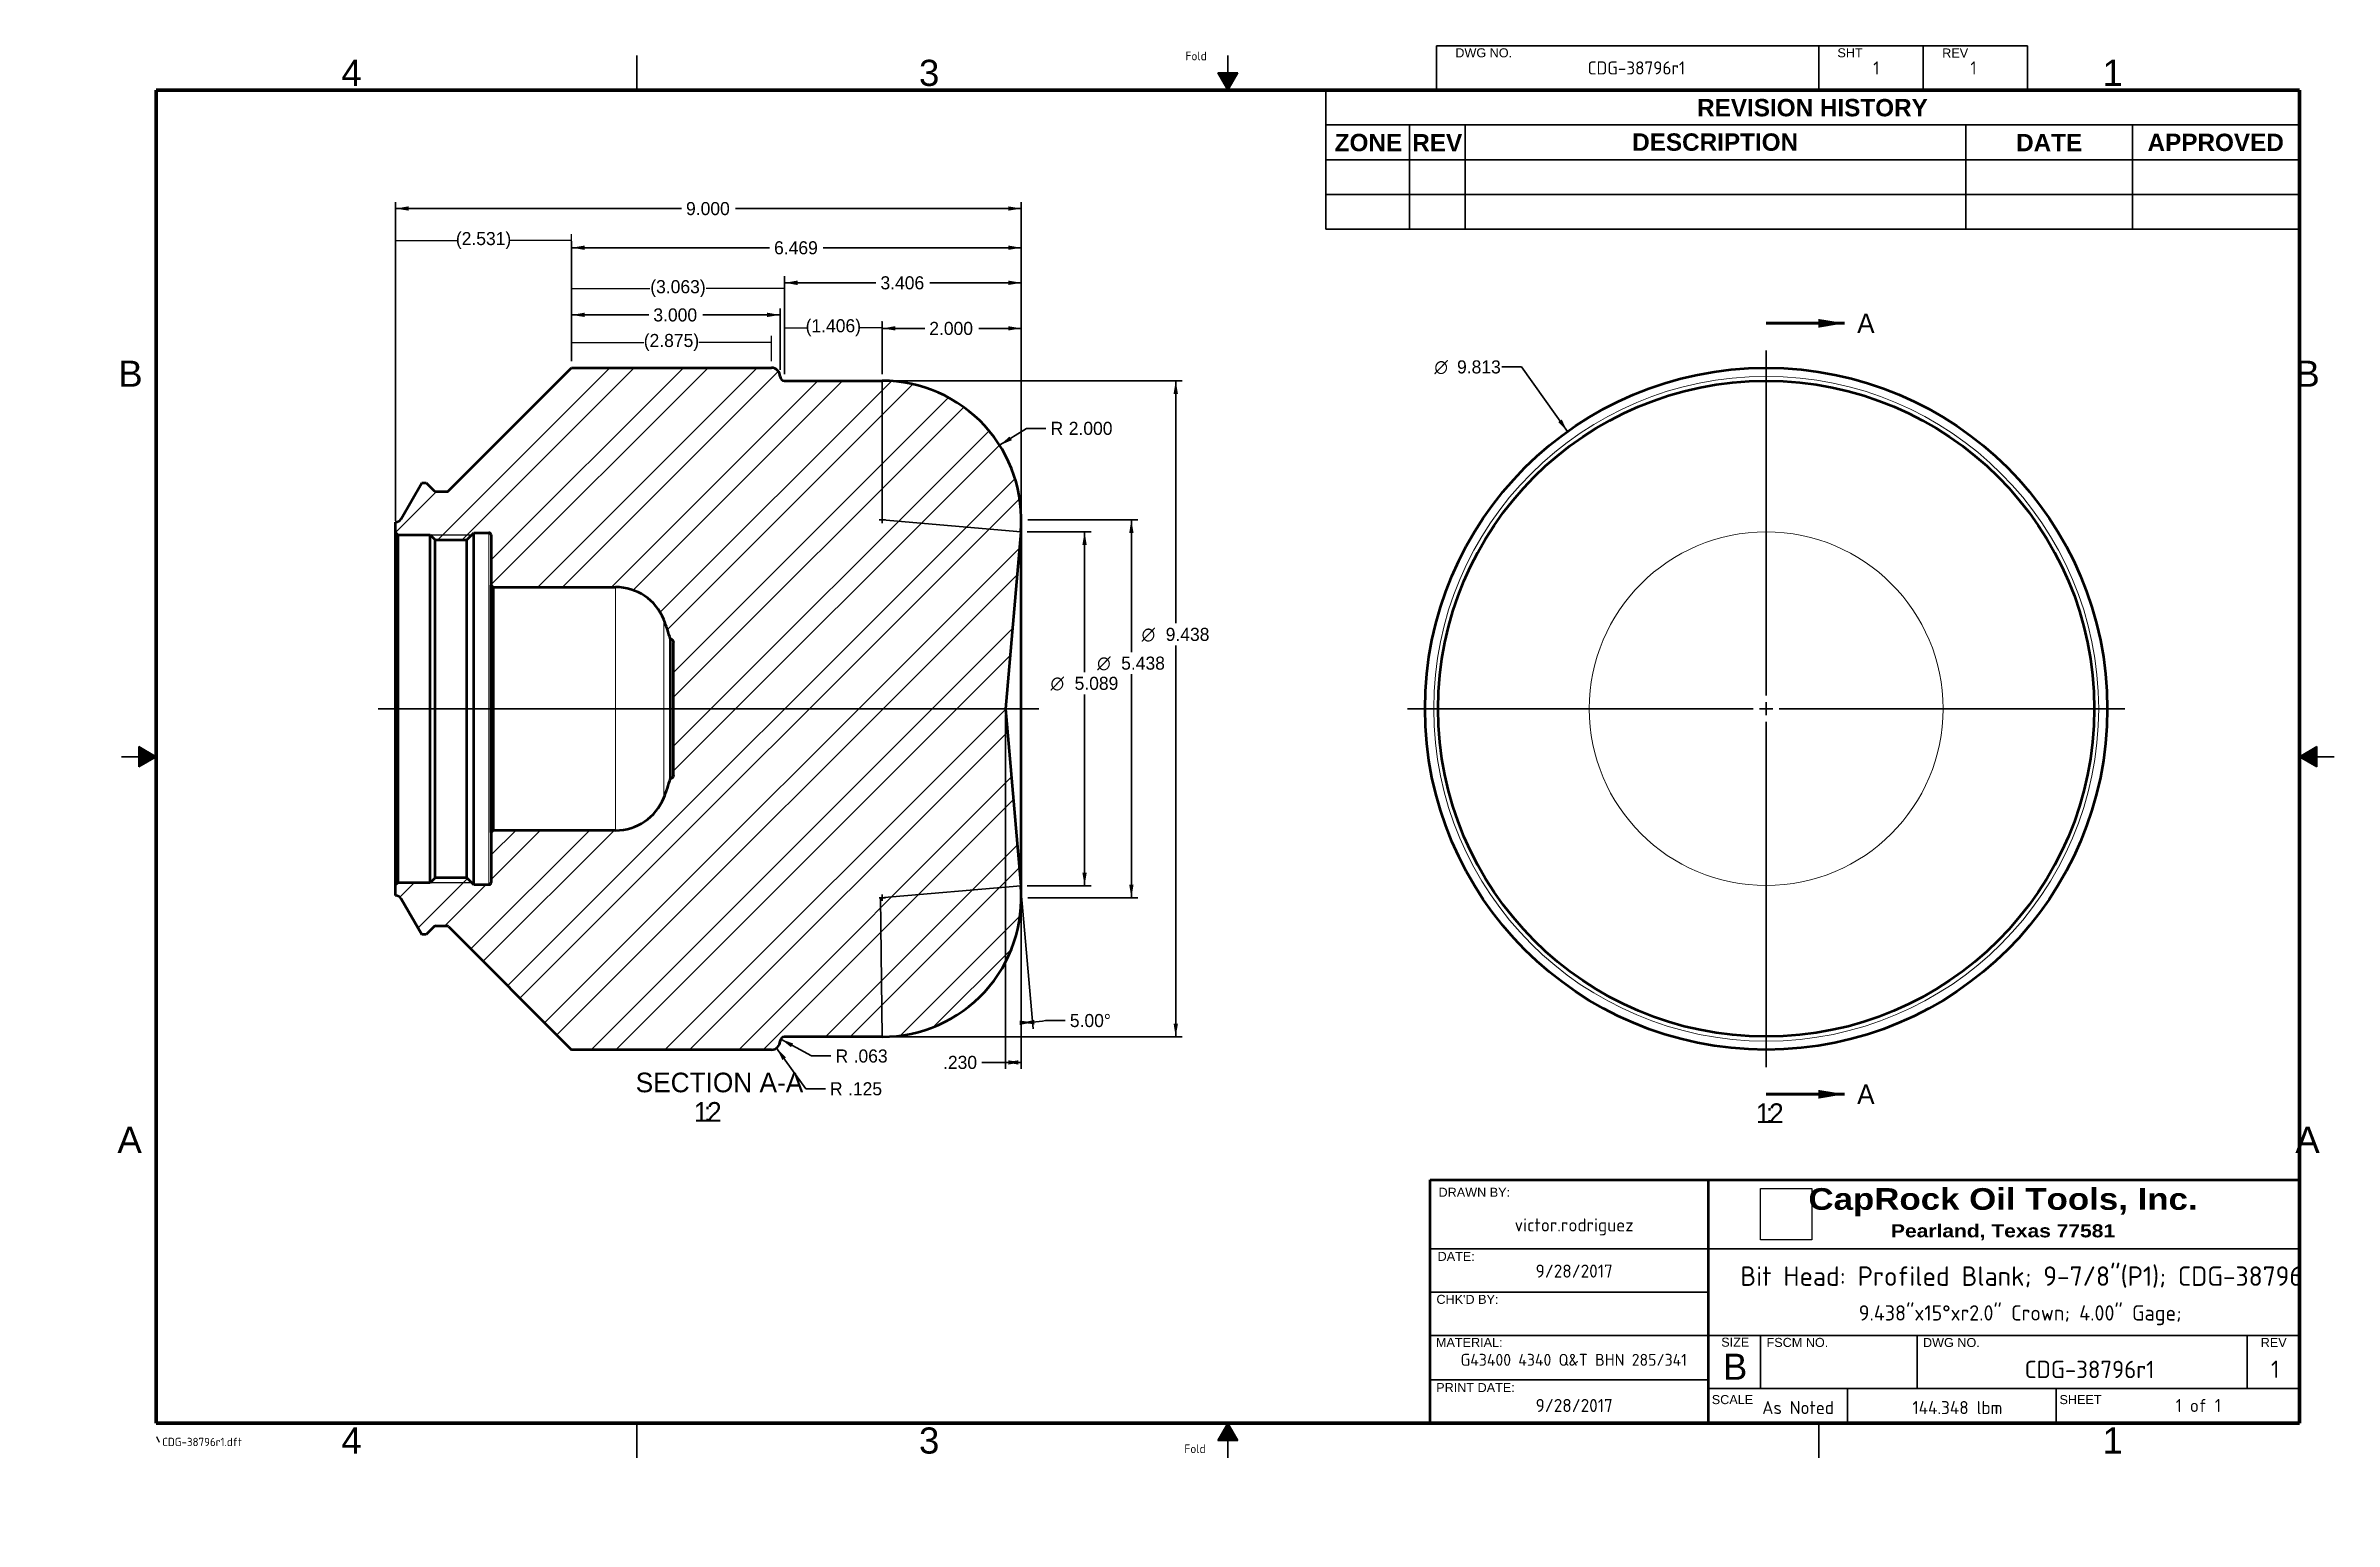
# Model space of a CAD drawing. Header units: inches. Extents: x 0 to 16.5, y 0 to 10.6.
import ezdxf
from ezdxf import colors
from ezdxf.entities.mleader import LeaderData, LeaderLine
from ezdxf.enums import TextEntityAlignment as Align
from ezdxf.lldxf.tags import DXFTag
from ezdxf.math import Vec2, Vec3

# ---------------------------------------------------------------- set-up
doc = ezdxf.new("R2010")
doc.units = ezdxf.units.IN
doc.header["$MEASUREMENT"] = 0
for name, color, linetype in [('CDG-38796R1', 7, 'Continuous'), ('Default', 7, 'Continuous'), ('DV2_Default', 7, 'Continuous')]:
    doc.layers.add(name, color=color, linetype=linetype)
doc.styles.add('SEACAD_ArialB', font='arialbd.ttf', dxfattribs={"width": 1.15})
doc.styles.add('SEACAD_Solid_Edge_ANSI', font='seans.ttf')
doc.styles.add('SEACAD_Solid_Edge_ANSI1_Symbols', font='semeca1.ttf')
tags = doc.linetypes.add('CENTER2', pattern=[1.125, 0.75, -0.125, 0.125, -0.125]).pattern_tags.tags
tags[10:11] = [DXFTag(74, 4), DXFTag(75, 0), DXFTag(340, '0'), DXFTag(46, 0.0), DXFTag(50, 0.0), DXFTag(44, 0.0), DXFTag(45, 0.0)]
tags[8:9] = [DXFTag(74, 4), DXFTag(75, 0), DXFTag(340, '0'), DXFTag(46, 0.0), DXFTag(50, 0.0), DXFTag(44, 0.0), DXFTag(45, 0.0)]
tags[6:7] = [DXFTag(74, 4), DXFTag(75, 0), DXFTag(340, '0'), DXFTag(46, 0.0), DXFTag(50, 0.0), DXFTag(44, 0.0), DXFTag(45, 0.0)]
tags[4:5] = [DXFTag(74, 4), DXFTag(75, 0), DXFTag(340, '0'), DXFTag(46, 0.0), DXFTag(50, 0.0), DXFTag(44, 0.0), DXFTag(45, 0.0)]
tags = doc.linetypes.add('HIDDEN2', pattern=[0.1875, 0.125, -0.0625]).pattern_tags.tags
tags[6:7] = [DXFTag(74, 4), DXFTag(75, 0), DXFTag(340, '0'), DXFTag(46, 0.0), DXFTag(50, 0.0), DXFTag(44, 0.0), DXFTag(45, 0.0)]
tags[4:5] = [DXFTag(74, 4), DXFTag(75, 0), DXFTag(340, '0'), DXFTag(46, 0.0), DXFTag(50, 0.0), DXFTag(44, 0.0), DXFTag(45, 0.0)]
doc.dimstyles.new('ANSI', dxfattribs={"dimtxt": 0.094, "dimasz": 0.094, "dimexe": 0.047, "dimexo": 0.047, "dimgap": 0.0235, "dimtad": 0, "dimtih": 1, "dimtoh": 1, "dimdec": 3, "dimlfac": 2, "dimzin": 4, "dimdsep": 46, "dimtxsty": 'SEACAD_Solid_Edge_ANSI', "dimblk1": '_SE_FILLED', "dimblk2": '_SE_FILLED', "dimsah": 1, "dimcen": 0.047, "dimazin": 0, "dimtfac": 0.8, "dimtofl": 0, "dimtmove": 0, "dimatfit": 3, "dimfxl": 1, "dimtolj": 1, "dimtzin": 4, "dimarcsym": 0})
picture_1 = doc.add_image_def('image1.jpg', size_in_pixel=(128, 128))

msp = doc.modelspace()

# ---------------------------------------------------------------- texts
at = {"layer": 'Default', "color": 7, "linetype": 'Continuous', "lineweight": 60, "style": 'SEACAD_Solid_Edge_ANSI'}
for s, p in [('SECTION A-A', (4.242, 3.22701)), ('1', (4.66008, 3.01551)), (':', (4.73222, 3.01551)), ('2', (4.75517, 3.01551)), ('1', (12.29682, 3.00613)), (':', (12.36896, 3.00613)), ('2', (12.39191, 3.00613))]:
    msp.add_text(s, height=0.141, dxfattribs=at).set_placement(p, align=Align.TOP_LEFT)
at = {"layer": 'Default'}
for s, insert, char_height, width, attachment_point in [('{\\fArial|b0||i0||c0|p34;\\C7;\\H6.5e-002;\\W1.;DWG NO.}', (10.13575, 10.56308), 0.065, 0.4126091, 4), ('{\\fArial|b0||i0||c0|p34;\\C7;\\H6.5e-002;\\W1.;SHT}', (12.88323, 10.56308), 0.065, 0.182283, 4), ('{\\fArial|b0||i0||c0|p34;\\C7;\\H6.5e-002;\\W1.;REV}', (13.63654, 10.56208), 0.065, 0.1865221, 4), ('{\\fArial|b1||i0||c0|p34;\\C7;\\H0.125;\\W1.;REVISION HISTORY}', (12.70376, 10.16818), 0.125, 6.9674764, 5), ('{\\fArial|b1||i0||c0|p34;\\C7;\\H0.125;\\W1.;ZONE}', (9.51083, 9.9172), 0.125, 0.4777782, 5), ('{\\fArial|b1||i0||c0|p34;\\C7;\\H0.125;\\W1.;REV}', (10.00577, 9.91637), 0.125, 0.3527782, 5), ('{\\fArial|b1||i0||c0|p34;\\C7;\\H0.125;\\W1.;DESCRIPTION}', (12.00404, 9.92053), 0.125, 3.6078397, 5), ('{\\fArial|b1||i0||c0|p34;\\C7;\\H0.125;\\W1.;DATE}', (14.40581, 9.91787), 0.125, 1.2023791, 5), ('{\\fArial|b1||i0||c0|p34;\\C7;\\H0.125;\\W1.;APPROVED}', (15.6032, 9.9185), 0.125, 1.1970939, 5), ('{\\fArial|b0||i0||c0|p34;\\C7;\\H6.5e-002;\\W1.;DRAWN BY:}', (10.01499, 2.36665), 0.065, 0.5171743, 4), ('{\\fArial|b0||i0||c0|p34;\\C7;\\H6.5e-002;\\W1.;DATE:}', (10.00836, 1.90549), 0.065, 0.269888, 4), ("{\\fArial|b0||i0||c0|p34;\\C7;\\H6.5e-002;\\W1.;CHK'D BY:}", (9.99984, 1.5957), 0.065, 0.443696, 4), ('{\\fArial|b0||i0||c0|p34;\\C7;\\H6.5e-002;\\W1.;MATERIAL:}', (9.99634, 1.28677), 0.065, 0.5412294, 4), ('{\\fArial|b0||i0||c0|p34;\\C7;\\H6.5e-002;\\W1.;SIZE}', (12.04772, 1.25466), 0.065, 0.2020656, 7), ('{\\fArial|b0||i0||c0|p34;\\C7;\\H6.5e-002;\\W1.;FSCM NO.}', (12.37358, 1.25309), 0.065, 0.442283, 7), ('{\\fArial|b0||i0||c0|p34;\\C7;\\H6.5e-002;\\W1.;DWG NO.}', (13.49837, 1.25229), 0.065, 0.4126091, 7), ('{\\fArial|b0||i0||c0|p34;\\C7;\\H6.5e-002;\\W1.;REV}', (15.92702, 1.25357), 0.065, 0.1865221, 7), ('{\\fArial|b0||i0||c0|p34;\\C7;\\H0.188;\\W1.;B}', (12.14752, 1.11157), 0.188, 0.1880004, 5), ('{\\fArial|b0||i0||c0|p34;\\C7;\\H6.5e-002;\\W1.;PRINT DATE:}', (9.99819, 0.96175), 0.065, 0.5779055, 4), ('{\\fArial|b0||i0||c0|p34;\\C7;\\H6.5e-002;\\W1.;SCALE}', (11.97967, 0.84178), 0.065, 0.2981526, 7), ('{\\fArial|b0||i0||c0|p34;\\C7;\\H6.5e-002;\\W1.;SHEET}', (14.48017, 0.84178), 0.065, 0.3038047, 7)]:
    msp.add_mtext(s, dxfattribs=dict(at, insert=insert, char_height=char_height, width=width, attachment_point=attachment_point))
at = {"layer": 'Default', "insert": (14.07414, 2.39632), "char_height": 0.094, "width": 4.44805, "attachment_point": 2, "style": 'SEACAD_ArialB'}
msp.add_mtext('{\\fArial|b1||i0||c0|p34;\\C7;\\H0.156;\\W1.15;CapRock Oil Tools, Inc.\\P}{\\fArial|b1||i0||c0|p34;\\C7;\\H9.4e-002;\\W1.15;Pearland, Texas 77581}', dxfattribs=at)

# ---------------------------------------------------------------- blocks, each defined once
blk = doc.blocks.new('SEANNOT_GROUP')
at = {"layer": 'Default', "color": 7, "linetype": 'CENTER2', "lineweight": 30}
for p, q in [((12.371, 5.939), (12.371, 8.423)), ((12.277, 5.845), (9.793, 5.845)), ((12.418, 5.845), (12.324, 5.845)), ((12.371, 5.892), (12.371, 5.798)), ((12.465, 5.845), (14.949, 5.845)), ((12.371, 5.751), (12.371, 3.267))]:
    blk.add_line(p, q, dxfattribs=at)
blk = doc.blocks.new('SEANNOT_GROUP1')
at = {"layer": 'Default', "color": 7, "linetype": 'CENTER2', "lineweight": 30}
blk.add_line((2.39, 5.845), (7.14, 5.845), dxfattribs=at)
blk = doc.blocks.new('SE')
at = {"layer": 'CDG-38796R1', "color": 7, "linetype": 'Continuous', "lineweight": 50}
for radius in [2.453, 2.359]:
    blk.add_circle((12.371, 5.845), radius, dxfattribs=at)
at = {"layer": 'CDG-38796R1', "color": 7, "linetype": 'Continuous', "lineweight": 18}
for radius in [2.391, 1.272]:
    blk.add_circle((12.371, 5.845), radius, dxfattribs=at)
blk = doc.blocks.new('SE2')
at = {"color": 7, "linetype": 'Continuous', "lineweight": 60, "style": 'SEACAD_Solid_Edge_ANSI'}
blk.add_text('A', height=0.141, dxfattribs=at).set_placement((13.025, 8.688), align=Align.TOP_LEFT)
blk = doc.blocks.new('SE3')
at = {"color": 7, "linetype": 'Continuous', "lineweight": 60, "style": 'SEACAD_Solid_Edge_ANSI'}
blk.add_text('A', height=0.141, dxfattribs=at).set_placement((13.025, 3.142), align=Align.TOP_LEFT)
blk = doc.blocks.new('SEANNOT_GROUP2')
at = {"linetype": 'Continuous', "lineweight": 60}
blk.add_hatch(color=7, dxfattribs=at).paths.add_polyline_path([(12.747, 8.586), (12.935, 8.618), (12.747, 8.649)])
at = {"color": 7, "linetype": 'Continuous', "lineweight": 60}
blk.add_lwpolyline([(12.371, 8.618), (12.935, 8.618)], dxfattribs=at)
blk = doc.blocks.new('SEANNOT_GROUP3')
at = {"linetype": 'Continuous', "lineweight": 60}
blk.add_hatch(color=7, dxfattribs=at).paths.add_polyline_path([(12.747, 3.04), (12.935, 3.072), (12.747, 3.103)])
at = {"color": 7, "linetype": 'Continuous', "lineweight": 60}
blk.add_lwpolyline([(12.371, 3.072), (12.935, 3.072)], dxfattribs=at)
blk = doc.blocks.new('SE1')
at = {"layer": 'Default'}
for name in ['SEANNOT_GROUP2', 'SE2', 'SE3', 'SEANNOT_GROUP3']:
    blk.add_blockref(name, (0, 0), dxfattribs=at)
blk = doc.blocks.new('SE4')
at = {"layer": 'CDG-38796R1', "linetype": 'Continuous', "lineweight": 5}
h = blk.add_hatch(dxfattribs=at)
h.set_pattern_fill('ANSI32', angle=9e-06, style=0)
edge = h.paths.add_edge_path()
edge.add_line((3.203, 4.954), (3.203, 4.595))
edge.add_arc((3.187, 4.595), 0.0156, 270, 360, ccw=False)
edge.add_line((3.187, 4.579), (3.078, 4.579))
edge.add_line((3.078, 4.579), (3.028, 4.628))
edge.add_line((3.028, 4.628), (2.8, 4.628))
edge.add_line((2.8, 4.628), (2.765, 4.593))
edge.add_line((2.765, 4.593), (2.531, 4.593))
edge.add_line((2.531, 4.593), (2.515, 4.578))
edge.add_line((2.515, 4.578), (2.515, 4.501))
edge.add_arc((2.515, 4.454), 0.0469, 30, 90, ccw=False)
edge.add_line((2.556, 4.477), (2.704, 4.22))
edge.add_line((2.704, 4.22), (2.736, 4.22))
edge.add_line((2.736, 4.22), (2.794, 4.278))
edge.add_arc((2.805, 4.267), 0.0156, 90, 135, ccw=False)
edge.add_line((2.805, 4.282), (2.884, 4.282))
edge.add_arc((2.884, 4.267), 0.0156, 45, 90, ccw=False)
edge.add_line((2.895, 4.278), (3.781, 3.392))
edge.add_line((3.781, 3.392), (5.218, 3.392))
edge.add_arc((5.218, 3.454), 0.0625, 270, 360)
edge.add_arc((5.312, 3.454), 0.0312, 90, 180, ccw=False)
edge.add_line((5.312, 3.485), (6.015, 3.485))
edge.add_arc((6.015, 4.485), 1, 270, 365)
edge.add_line((7.011, 4.572), (6.9, 5.845))
edge.add_line((6.9, 5.845), (7.011, 7.117))
edge.add_arc((6.015, 7.204), 1, 355, 450)
edge.add_line((6.015, 8.204), (5.312, 8.204))
edge.add_arc((5.312, 8.235), 0.0312, 180, 270, ccw=False)
edge.add_arc((5.218, 8.235), 0.0625, 0, 90)
edge.add_line((5.218, 8.298), (3.781, 8.298))
edge.add_line((3.781, 8.298), (2.895, 7.412))
edge.add_arc((2.884, 7.423), 0.0156, 270, 315, ccw=False)
edge.add_line((2.884, 7.407), (2.805, 7.407))
edge.add_arc((2.805, 7.423), 0.0156, 225, 270, ccw=False)
edge.add_line((2.794, 7.412), (2.736, 7.47))
edge.add_line((2.736, 7.47), (2.704, 7.47))
edge.add_line((2.704, 7.47), (2.556, 7.212))
edge.add_arc((2.515, 7.235), 0.0469, 270, 330, ccw=False)
edge.add_line((2.515, 7.188), (2.515, 7.112))
edge.add_line((2.515, 7.112), (2.531, 7.096))
edge.add_line((2.531, 7.096), (2.765, 7.096))
edge.add_line((2.765, 7.096), (2.8, 7.061))
edge.add_line((2.8, 7.061), (3.028, 7.061))
edge.add_line((3.028, 7.061), (3.078, 7.11))
edge.add_line((3.078, 7.11), (3.187, 7.11))
edge.add_arc((3.187, 7.095), 0.0156, 0, 90, ccw=False)
edge.add_line((3.203, 7.095), (3.203, 6.735))
edge.add_line((3.203, 6.735), (3.218, 6.72))
edge.add_line((3.218, 6.72), (4.097, 6.72))
edge.add_arc((4.097, 6.345), 0.375, 22.1916, 90, ccw=False)
edge.add_arc((3.341, 6.036), 1.191, 15, 22.1916, ccw=False)
edge.add_arc((4.492, 6.321), 0.0234, 0, 90, ccw=False)
edge.add_line((4.515, 6.321), (4.515, 5.368))
edge.add_arc((4.492, 5.368), 0.0234, 270, 360, ccw=False)
edge.add_arc((3.341, 5.653), 1.191, 337.8084, 345, ccw=False)
edge.add_arc((4.097, 5.345), 0.375, 270, 337.8084, ccw=False)
edge.add_line((4.097, 4.97), (3.218, 4.97))
edge.add_line((3.218, 4.97), (3.203, 4.954))
at = {"layer": 'CDG-38796R1', "color": 7, "linetype": 'Continuous', "lineweight": 50}
for p, q in [((2.895, 7.412), (3.781, 8.298)), ((3.781, 8.298), (5.218, 8.298)), ((5.312, 8.204), (6.015, 8.204)), ((2.556, 7.212), (2.704, 7.47)), ((2.704, 7.47), (2.736, 7.47)), ((2.736, 7.47), (2.794, 7.412)), ((2.805, 7.407), (2.884, 7.407)), ((2.515, 7.112), (2.515, 7.188)), ((2.515, 4.578), (2.515, 7.112)), ((2.531, 7.096), (2.515, 7.112)), ((2.531, 7.096), (2.531, 4.593)), ((2.531, 7.096), (2.765, 7.096)), ((2.765, 4.593), (2.765, 7.096)), ((2.765, 7.096), (2.8, 7.061)), ((3.028, 7.061), (3.078, 7.11)), ((3.078, 4.579), (3.078, 7.11)), ((3.078, 7.11), (3.187, 7.11)), ((3.203, 7.095), (3.203, 6.735)), ((7.011, 7.117), (6.9, 5.845)), ((7.015, 4.485), (7.015, 7.204)), ((2.8, 4.628), (2.8, 7.061)), ((2.8, 7.061), (3.028, 7.061)), ((3.028, 4.628), (3.028, 7.061)), ((3.203, 4.954), (3.203, 6.735)), ((3.218, 6.72), (3.203, 6.735)), ((3.218, 6.72), (3.218, 4.97)), ((3.218, 6.72), (4.097, 6.72)), ((4.492, 5.345), (4.492, 6.345)), ((4.515, 5.368), (4.515, 6.321)), ((6.9, 5.845), (7.011, 4.572)), ((3.203, 4.954), (3.218, 4.97)), ((3.203, 4.954), (3.203, 4.595)), ((4.097, 4.97), (3.218, 4.97)), ((2.8, 4.628), (2.765, 4.593)), ((3.028, 4.628), (2.8, 4.628)), ((3.078, 4.579), (3.028, 4.628)), ((2.515, 4.578), (2.531, 4.593)), ((2.515, 4.501), (2.515, 4.578)), ((2.765, 4.593), (2.531, 4.593)), ((2.704, 4.22), (2.556, 4.477)), ((3.187, 4.579), (3.078, 4.579)), ((2.884, 4.282), (2.805, 4.282)), ((2.736, 4.22), (2.704, 4.22)), ((2.794, 4.278), (2.736, 4.22)), ((2.895, 4.278), (3.781, 3.392)), ((6.015, 3.485), (5.312, 3.485)), ((5.218, 3.392), (3.781, 3.392))]:
    blk.add_line(p, q, dxfattribs=at)
at = {"layer": 'CDG-38796R1', "color": 7, "linetype": 'HIDDEN2', "lineweight": 25}
for p, q in [((2.766, 7.095), (3.062, 7.095)), ((2.766, 4.595), (3.062, 4.595))]:
    blk.add_line(p, q, dxfattribs=at)
at = {"layer": 'CDG-38796R1', "color": 7, "linetype": 'Continuous', "lineweight": 18}
for p, q in [((3.187, 4.579), (3.187, 7.11)), ((7.011, 4.572), (7.011, 7.117)), ((4.097, 4.97), (4.097, 6.72)), ((4.444, 6.486), (4.444, 5.203))]:
    blk.add_line(p, q, dxfattribs=at)
at = {"layer": 'CDG-38796R1', "color": 7, "linetype": 'Continuous', "lineweight": 50}
for centre, radius, start, end in [((5.218, 8.235), 0.0625, 0, 90), ((5.312, 8.235), 0.0313, 180, 270), ((6.015, 7.204), 1, 355, 90), ((2.805, 7.423), 0.0156, 225, 270), ((2.884, 7.423), 0.0156, 270, 315), ((2.515, 7.235), 0.0469, 270, 330), ((3.187, 7.095), 0.0156, 0, 90), ((4.097, 6.345), 0.375, 22.1916, 90), ((3.341, 6.036), 1.191, 15, 22.1916), ((4.492, 6.321), 0.0234, 0, 90), ((3.341, 5.653), 1.191, 337.8084, 345), ((4.492, 5.368), 0.0234, 270, 0), ((4.097, 5.345), 0.375, 270, 337.8084), ((2.515, 4.454), 0.0469, 30, 90), ((3.187, 4.595), 0.0156, 270, 0), ((6.015, 4.485), 1, 270, 5), ((2.805, 4.267), 0.0156, 90, 135), ((2.884, 4.267), 0.0156, 45, 90), ((5.312, 3.454), 0.0313, 90, 180), ((5.218, 3.454), 0.0625, 270, 0)]:
    blk.add_arc(centre, radius, start, end, dxfattribs=at)
at = {"layer": 'DV2_Default', "color": 7, "linetype": 'CENTER2', "lineweight": 30}
for p, q in [((6.015, 8.204), (6.015, 7.204)), ((6.039, 7.204), (5.992, 7.204)), ((6.015, 7.228), (6.015, 7.181)), ((6.015, 7.204), (7.011, 7.117)), ((6.039, 4.485), (5.992, 4.485)), ((7.011, 4.572), (6.002, 4.484)), ((6.002, 4.484), (6.015, 3.485)), ((6.015, 4.509), (6.015, 4.462))]:
    blk.add_line(p, q, dxfattribs=at)
blk = doc.blocks.new('DMBLK1')
at = {"layer": 'Default', "linetype": 'Continuous', "lineweight": 30, "transparency": 16777216}
blk.add_hatch(color=7, dxfattribs=at).paths.add_polyline_path([(10.876, 7.907), (10.943, 7.839), (10.901, 7.925)])
at = {"layer": 'Default', "color": 7, "linetype": 'Continuous', "lineweight": 30, "transparency": 16777216}
for p, q in [((10.611, 8.304), (10.47, 8.304)), ((10.943, 7.839), (10.611, 8.304))]:
    blk.add_line(p, q, dxfattribs=at)
for s, style, p in [('O', 'SEACAD_Solid_Edge_ANSI1_Symbols', (9.985, 8.351)), ('9.813', 'SEACAD_Solid_Edge_ANSI', (10.148, 8.351))]:
    blk.add_text(s, height=0.094, dxfattribs=dict(at, style=style)).set_placement(p, align=Align.TOP_LEFT)
blk = doc.blocks.new('_SE_FILLED')
at = {"color": 0}
blk.add_line((0, 0), (-1, 0), dxfattribs=at)
blk.add_solid([(0, 0), (-1, -0.1665), (-1, 0.1665), (0, 0)], dxfattribs=at)
blk = doc.blocks.new('DMBLK2')
at = {"layer": 'Default', "linetype": 'Continuous', "lineweight": 30, "transparency": 16777216}
for points in [[(6.109, 8.597), (6.015, 8.581), (6.109, 8.566)], [(6.921, 8.597), (6.921, 8.566), (7.015, 8.581)]]:
    blk.add_hatch(color=7, dxfattribs=at).paths.add_polyline_path(points)
at = {"layer": 'Default', "color": 7, "linetype": 'Continuous', "lineweight": 30, "transparency": 16777216}
for p, q in [((6.015, 8.251), (6.015, 8.628)), ((6.32, 8.581), (6.015, 8.581)), ((7.015, 8.581), (6.71, 8.581)), ((7.015, 7.251), (7.015, 8.628))]:
    blk.add_line(p, q, dxfattribs=at)
at = {"layer": 'Default', "color": 7, "linetype": 'Continuous', "lineweight": 30, "transparency": 16777216, "style": 'SEACAD_Solid_Edge_ANSI'}
blk.add_text('2.000', height=0.094, dxfattribs=at).set_placement((6.353, 8.628), align=Align.TOP_LEFT)
blk = doc.blocks.new('DMBLK3')
at = {"layer": 'Default', "linetype": 'Continuous', "lineweight": 30, "transparency": 16777216}
for points in [[(5.406, 8.925), (5.312, 8.909), (5.406, 8.893)], [(6.921, 8.925), (6.921, 8.893), (7.015, 8.909)]]:
    blk.add_hatch(color=7, dxfattribs=at).paths.add_polyline_path(points)
at = {"layer": 'Default', "color": 7, "linetype": 'Continuous', "lineweight": 30, "transparency": 16777216}
for p, q in [((5.312, 8.251), (5.312, 8.956)), ((5.969, 8.909), (5.312, 8.909)), ((7.015, 8.909), (6.358, 8.909)), ((7.015, 7.251), (7.015, 8.956))]:
    blk.add_line(p, q, dxfattribs=at)
at = {"layer": 'Default', "color": 7, "linetype": 'Continuous', "lineweight": 30, "transparency": 16777216, "style": 'SEACAD_Solid_Edge_ANSI'}
blk.add_text('3.406', height=0.094, dxfattribs=at).set_placement((6.002, 8.956), align=Align.TOP_LEFT)
blk = doc.blocks.new('DMBLK4')
at = {"layer": 'Default', "linetype": 'Continuous', "lineweight": 30, "transparency": 16777216}
for points in [[(3.875, 9.177), (3.781, 9.161), (3.875, 9.146)], [(6.921, 9.177), (6.921, 9.146), (7.015, 9.161)]]:
    blk.add_hatch(color=7, dxfattribs=at).paths.add_polyline_path(points)
at = {"layer": 'Default', "color": 7, "linetype": 'Continuous', "lineweight": 30, "transparency": 16777216}
for p, q in [((3.781, 8.345), (3.781, 9.208)), ((5.204, 9.161), (3.781, 9.161)), ((7.015, 9.161), (5.591, 9.161)), ((7.015, 7.251), (7.015, 9.208))]:
    blk.add_line(p, q, dxfattribs=at)
at = {"layer": 'Default', "color": 7, "linetype": 'Continuous', "lineweight": 30, "transparency": 16777216, "style": 'SEACAD_Solid_Edge_ANSI'}
blk.add_text('6.469', height=0.094, dxfattribs=at).set_placement((5.237, 9.208), align=Align.TOP_LEFT)
blk = doc.blocks.new('DMBLK5')
at = {"layer": 'Default', "linetype": 'Continuous', "lineweight": 30, "transparency": 16777216}
for points in [[(2.609, 9.459), (2.515, 9.443), (2.609, 9.428)], [(6.921, 9.459), (6.921, 9.428), (7.015, 9.443)]]:
    blk.add_hatch(color=7, dxfattribs=at).paths.add_polyline_path(points)
at = {"layer": 'Default', "color": 7, "linetype": 'Continuous', "lineweight": 30, "transparency": 16777216}
for p, q in [((2.515, 7.197), (2.515, 9.49)), ((4.571, 9.443), (2.515, 9.443)), ((7.015, 9.443), (4.959, 9.443)), ((7.015, 7.251), (7.015, 9.49))]:
    blk.add_line(p, q, dxfattribs=at)
at = {"layer": 'Default', "color": 7, "linetype": 'Continuous', "lineweight": 30, "transparency": 16777216, "style": 'SEACAD_Solid_Edge_ANSI'}
blk.add_text('9.000', height=0.094, dxfattribs=at).set_placement((4.604, 9.49), align=Align.TOP_LEFT)
blk = doc.blocks.new('*D71')
at = {"layer": 'Default', "color": 0, "linetype": 'Continuous', "lineweight": -2, "transparency": 16777216}
for p, q in [((3.781, 8.345), (3.781, 8.914)), ((5.312, 8.251), (5.312, 8.914)), ((3.875, 8.867), (4.344, 8.867)), ((5.218, 8.867), (4.749, 8.867))]:
    blk.add_line(p, q, dxfattribs=at)
at = {"layer": 'Defpoints', "color": 0, "linetype": 'Continuous', "transparency": 16777216}
for p in [(3.781, 8.867), (3.781, 8.298), (5.312, 8.204)]:
    blk.add_point(p, dxfattribs=at)
at = {"layer": 'Default', "color": 0, "linetype": 'Continuous', "lineweight": -2, "transparency": 16777216, "xscale": 0.09399999999999999, "yscale": 0.09399999999999999, "zscale": 0.09399999999999999, "rotation": 180}
blk.add_blockref('_SE_FILLED', (3.781, 8.867), dxfattribs=at)
at = {"layer": 'Default', "color": 0, "linetype": 'Continuous', "lineweight": -2, "transparency": 16777216, "xscale": 0.09399999999999999, "yscale": 0.09399999999999999, "zscale": 0.09399999999999999}
blk.add_blockref('_SE_FILLED', (5.312, 8.867), dxfattribs=at)
at = {"layer": 'Default', "color": 0, "linetype": 'Continuous', "lineweight": 30, "transparency": 16777216, "insert": (4.546, 8.867), "char_height": 0.094, "attachment_point": 5, "style": 'SEACAD_Solid_Edge_ANSI'}
blk.add_mtext('\\A1;\\A1;(3.063)', dxfattribs=at)
blk = doc.blocks.new('*D72')
at = {"layer": 'Default', "color": 0, "linetype": 'Continuous', "lineweight": -2, "transparency": 16777216}
for p, q in [((5.312, 8.251), (5.312, 8.633)), ((5.406, 8.586), (5.476, 8.586)), ((5.921, 8.586), (5.851, 8.586)), ((6.015, 8.251), (6.015, 8.633))]:
    blk.add_line(p, q, dxfattribs=at)
at = {"layer": 'Defpoints', "color": 0, "linetype": 'Continuous', "transparency": 16777216}
for p in [(5.312, 8.586), (5.312, 8.204), (6.015, 8.204)]:
    blk.add_point(p, dxfattribs=at)
at = {"layer": 'Default', "color": 0, "linetype": 'Continuous', "lineweight": -2, "transparency": 16777216, "xscale": 0.09399999999999999, "yscale": 0.09399999999999999, "zscale": 0.09399999999999999, "rotation": 180}
blk.add_blockref('_SE_FILLED', (5.312, 8.586), dxfattribs=at)
at = {"layer": 'Default', "color": 0, "linetype": 'Continuous', "lineweight": -2, "transparency": 16777216, "xscale": 0.09399999999999999, "yscale": 0.09399999999999999, "zscale": 0.09399999999999999}
blk.add_blockref('_SE_FILLED', (6.015, 8.586), dxfattribs=at)
at = {"layer": 'Default', "color": 0, "linetype": 'Continuous', "lineweight": 30, "transparency": 16777216, "insert": (5.663, 8.586), "char_height": 0.094, "attachment_point": 5, "style": 'SEACAD_Solid_Edge_ANSI'}
blk.add_mtext('\\A1;\\A1;(1.406)', dxfattribs=at)
blk = doc.blocks.new('*D73')
at = {"layer": 'Default', "color": 0, "linetype": 'Continuous', "lineweight": -2, "transparency": 16777216}
for p, q in [((2.515, 7.197), (2.515, 9.26)), ((3.781, 8.345), (3.781, 9.26)), ((2.609, 9.213), (2.96, 9.213)), ((3.687, 9.213), (3.335, 9.213))]:
    blk.add_line(p, q, dxfattribs=at)
at = {"layer": 'Defpoints', "color": 0, "linetype": 'Continuous', "transparency": 16777216}
for p in [(2.515, 9.213), (3.781, 8.298), (2.515, 7.15)]:
    blk.add_point(p, dxfattribs=at)
at = {"layer": 'Default', "color": 0, "linetype": 'Continuous', "lineweight": -2, "transparency": 16777216, "xscale": 0.09399999999999999, "yscale": 0.09399999999999999, "zscale": 0.09399999999999999, "rotation": 180}
blk.add_blockref('_SE_FILLED', (2.515, 9.213), dxfattribs=at)
at = {"layer": 'Default', "color": 0, "linetype": 'Continuous', "lineweight": -2, "transparency": 16777216, "xscale": 0.09399999999999999, "yscale": 0.09399999999999999, "zscale": 0.09399999999999999}
blk.add_blockref('_SE_FILLED', (3.781, 9.213), dxfattribs=at)
at = {"layer": 'Default', "color": 0, "linetype": 'Continuous', "lineweight": 30, "transparency": 16777216, "insert": (3.148, 9.213), "char_height": 0.094, "attachment_point": 5, "style": 'SEACAD_Solid_Edge_ANSI'}
blk.add_mtext('\\A1;\\A1;(2.531)', dxfattribs=at)
blk = doc.blocks.new('DMBLK6')
at = {"layer": 'Default', "linetype": 'Continuous', "lineweight": 30, "transparency": 16777216}
for points in [[(6.994, 3.285), (6.994, 3.316), (6.9, 3.301)], [(6.921, 3.285), (7.015, 3.301), (6.921, 3.316)]]:
    blk.add_hatch(color=7, dxfattribs=at).paths.add_polyline_path(points)
at = {"layer": 'Default', "color": 7, "linetype": 'Continuous', "lineweight": 30, "transparency": 16777216}
for p, q in [((6.9, 5.798), (6.9, 3.254)), ((7.015, 4.438), (7.015, 3.254)), ((7.015, 3.301), (6.732, 3.301))]:
    blk.add_line(p, q, dxfattribs=at)
at = {"layer": 'Default', "color": 7, "linetype": 'Continuous', "lineweight": 30, "transparency": 16777216, "style": 'SEACAD_Solid_Edge_ANSI'}
blk.add_text('.230', height=0.094, dxfattribs=at).set_placement((6.452, 3.348), align=Align.TOP_LEFT)
blk = doc.blocks.new('DMBLK7')
at = {"layer": 'Default', "linetype": 'Continuous', "lineweight": 30, "transparency": 16777216}
for points in [[(7.004, 3.57), (7.097, 3.589), (7.003, 3.602)], [(7.108, 3.606), (7.015, 3.586), (7.11, 3.575)]]:
    blk.add_hatch(color=7, dxfattribs=at).paths.add_polyline_path(points)
at = {"layer": 'Default', "color": 7, "linetype": 'Continuous', "lineweight": 30, "transparency": 16777216}
for p, q in [((7.015, 4.526), (7.101, 3.543)), ((7.015, 4.438), (7.015, 3.539)), ((7.19, 3.602), (7.331, 3.602))]:
    blk.add_line(p, q, dxfattribs=at)
for start, end in [(270, 275), (275, 280.6818)]:
    blk.add_arc((7.015, 4.529), 0.943, start, end, dxfattribs=at)
at = {"layer": 'Default', "color": 7, "linetype": 'Continuous', "lineweight": 30, "transparency": 16777216, "style": 'SEACAD_Solid_Edge_ANSI'}
blk.add_text('5.00°', height=0.094, dxfattribs=at).set_placement((7.364, 3.649), align=Align.TOP_LEFT)
blk = doc.blocks.new('DMBLK8')
at = {"layer": 'Default', "linetype": 'Continuous', "lineweight": 30, "transparency": 16777216}
blk.add_hatch(color=7, dxfattribs=at).paths.add_polyline_path([(6.93, 7.803), (6.859, 7.74), (6.947, 7.777)])
at = {"layer": 'Default', "color": 7, "linetype": 'Continuous', "lineweight": 30, "transparency": 16777216}
for p, q in [((6.859, 7.74), (7.051, 7.862)), ((7.051, 7.862), (7.192, 7.862))]:
    blk.add_line(p, q, dxfattribs=at)
at = {"layer": 'Default', "color": 7, "linetype": 'Continuous', "lineweight": 30, "transparency": 16777216, "style": 'SEACAD_Solid_Edge_ANSI'}
for s, p in [('R', (7.225, 7.909)), ('2.000', (7.356, 7.909))]:
    blk.add_text(s, height=0.094, dxfattribs=at).set_placement(p, align=Align.TOP_LEFT)
blk = doc.blocks.new('DMBLK9')
at = {"layer": 'Default', "linetype": 'Continuous', "lineweight": 30, "transparency": 16777216}
for points in [[(7.485, 7.023), (7.47, 7.117), (7.454, 7.023)], [(7.485, 4.666), (7.454, 4.666), (7.47, 4.572)]]:
    blk.add_hatch(color=7, dxfattribs=at).paths.add_polyline_path(points)
at = {"layer": 'Default', "color": 7, "linetype": 'Continuous', "lineweight": 30, "transparency": 16777216}
for p, q in [((7.058, 7.117), (7.517, 7.117)), ((7.47, 6.108), (7.47, 7.117)), ((7.47, 4.572), (7.47, 5.948)), ((7.058, 4.572), (7.517, 4.572))]:
    blk.add_line(p, q, dxfattribs=at)
for s, style, p in [('O', 'SEACAD_Solid_Edge_ANSI1_Symbols', (7.225, 6.075)), ('5.089', 'SEACAD_Solid_Edge_ANSI', (7.398, 6.075))]:
    blk.add_text(s, height=0.094, dxfattribs=dict(at, style=style)).set_placement(p, align=Align.TOP_LEFT)
blk = doc.blocks.new('DMBLK10')
at = {"layer": 'Default', "linetype": 'Continuous', "lineweight": 30, "transparency": 16777216}
for points in [[(7.822, 7.11), (7.806, 7.204), (7.791, 7.11)], [(7.822, 4.579), (7.791, 4.579), (7.806, 4.485)]]:
    blk.add_hatch(color=7, dxfattribs=at).paths.add_polyline_path(points)
at = {"layer": 'Default', "color": 7, "linetype": 'Continuous', "lineweight": 30, "transparency": 16777216}
for p, q in [((7.062, 7.204), (7.853, 7.204)), ((7.806, 7.204), (7.806, 6.253)), ((7.806, 6.093), (7.806, 4.485)), ((7.062, 4.485), (7.853, 4.485))]:
    blk.add_line(p, q, dxfattribs=at)
for s, style, p in [('O', 'SEACAD_Solid_Edge_ANSI1_Symbols', (7.56, 6.22)), ('5.438', 'SEACAD_Solid_Edge_ANSI', (7.733, 6.22))]:
    blk.add_text(s, height=0.094, dxfattribs=dict(at, style=style)).set_placement(p, align=Align.TOP_LEFT)
blk = doc.blocks.new('DMBLK11')
at = {"layer": 'Default', "linetype": 'Continuous', "lineweight": 30, "transparency": 16777216}
for points in [[(8.141, 8.11), (8.125, 8.204), (8.11, 8.11)], [(8.141, 3.579), (8.11, 3.579), (8.125, 3.485)]]:
    blk.add_hatch(color=7, dxfattribs=at).paths.add_polyline_path(points)
at = {"layer": 'Default', "color": 7, "linetype": 'Continuous', "lineweight": 30, "transparency": 16777216}
for p, q in [((6.062, 8.204), (8.172, 8.204)), ((8.125, 6.46), (8.125, 8.204)), ((8.125, 3.485), (8.125, 6.3)), ((6.062, 3.485), (8.172, 3.485))]:
    blk.add_line(p, q, dxfattribs=at)
for s, style, p in [('O', 'SEACAD_Solid_Edge_ANSI1_Symbols', (7.88, 6.427)), ('9.438', 'SEACAD_Solid_Edge_ANSI', (8.053, 6.427))]:
    blk.add_text(s, height=0.094, dxfattribs=dict(at, style=style)).set_placement(p, align=Align.TOP_LEFT)
blk = doc.blocks.new('DMBLK12')
at = {"layer": 'Default', "linetype": 'Continuous', "lineweight": 30, "transparency": 16777216}
blk.add_hatch(color=7, dxfattribs=at).paths.add_polyline_path([(5.359, 3.41), (5.374, 3.437), (5.285, 3.469)])
at = {"layer": 'Default', "color": 7, "linetype": 'Continuous', "lineweight": 30, "transparency": 16777216}
for q in [(5.285, 3.469), (5.646, 3.347)]:
    blk.add_line((5.505, 3.347), q, dxfattribs=at)
at = {"layer": 'Default', "color": 7, "linetype": 'Continuous', "lineweight": 30, "transparency": 16777216, "style": 'SEACAD_Solid_Edge_ANSI'}
for s, p in [('R', (5.679, 3.394)), ('.063', (5.809, 3.394))]:
    blk.add_text(s, height=0.094, dxfattribs=at).set_placement(p, align=Align.TOP_LEFT)
blk = doc.blocks.new('DMBLK13')
at = {"layer": 'Default', "linetype": 'Continuous', "lineweight": 30, "transparency": 16777216}
blk.add_hatch(color=7, dxfattribs=at).paths.add_polyline_path([(5.322, 3.336), (5.255, 3.403), (5.297, 3.318)])
at = {"layer": 'Default', "color": 7, "linetype": 'Continuous', "lineweight": 30, "transparency": 16777216}
for p, q in [((5.255, 3.403), (5.465, 3.111)), ((5.465, 3.111), (5.606, 3.111))]:
    blk.add_line(p, q, dxfattribs=at)
at = {"layer": 'Default', "color": 7, "linetype": 'Continuous', "lineweight": 30, "transparency": 16777216, "style": 'SEACAD_Solid_Edge_ANSI'}
for s, p in [('R', (5.639, 3.158)), ('.125', (5.769, 3.158))]:
    blk.add_text(s, height=0.094, dxfattribs=at).set_placement(p, align=Align.TOP_LEFT)
blk = doc.blocks.new('*D74')
at = {"layer": 'Default', "color": 0, "linetype": 'Continuous', "lineweight": -2, "transparency": 16777216}
for p, q in [((3.781, 8.345), (3.781, 8.527)), ((3.875, 8.48), (4.301, 8.48)), ((5.124, 8.48), (4.697, 8.48)), ((5.218, 8.345), (5.218, 8.527))]:
    blk.add_line(p, q, dxfattribs=at)
at = {"layer": 'Defpoints', "color": 0, "linetype": 'Continuous', "transparency": 16777216}
for p in [(3.781, 8.48), (3.781, 8.298), (5.218, 8.298)]:
    blk.add_point(p, dxfattribs=at)
at = {"layer": 'Default', "color": 0, "linetype": 'Continuous', "lineweight": -2, "transparency": 16777216, "xscale": 0.09399999999999999, "yscale": 0.09399999999999999, "zscale": 0.09399999999999999, "rotation": 180}
blk.add_blockref('_SE_FILLED', (3.781, 8.48), dxfattribs=at)
at = {"layer": 'Default', "color": 0, "linetype": 'Continuous', "lineweight": -2, "transparency": 16777216, "xscale": 0.09399999999999999, "yscale": 0.09399999999999999, "zscale": 0.09399999999999999}
blk.add_blockref('_SE_FILLED', (5.218, 8.48), dxfattribs=at)
at = {"layer": 'Default', "color": 0, "linetype": 'Continuous', "lineweight": 30, "transparency": 16777216, "insert": (4.499, 8.48), "char_height": 0.094, "attachment_point": 5, "style": 'SEACAD_Solid_Edge_ANSI'}
blk.add_mtext('\\A1;\\A1;(2.875)', dxfattribs=at)
blk = doc.blocks.new('DMBLK14')
at = {"layer": 'Default', "linetype": 'Continuous', "lineweight": 30, "transparency": 16777216}
for points in [[(3.875, 8.694), (3.781, 8.678), (3.875, 8.663)], [(5.187, 8.694), (5.187, 8.663), (5.281, 8.678)]]:
    blk.add_hatch(color=7, dxfattribs=at).paths.add_polyline_path(points)
at = {"layer": 'Default', "color": 7, "linetype": 'Continuous', "lineweight": 30, "transparency": 16777216}
for p, q in [((3.781, 8.345), (3.781, 8.725)), ((5.281, 8.282), (5.281, 8.725)), ((3.781, 8.678), (4.336, 8.678)), ((4.725, 8.678), (5.281, 8.678))]:
    blk.add_line(p, q, dxfattribs=at)
at = {"layer": 'Default', "color": 7, "linetype": 'Continuous', "lineweight": 30, "transparency": 16777216, "style": 'SEACAD_Solid_Edge_ANSI'}
blk.add_text('3.000', height=0.094, dxfattribs=at).set_placement((4.369, 8.725), align=Align.TOP_LEFT)
blk = doc.blocks.new('_DOT')
at = {"color": 0, "linetype": 'ByBlock', "lineweight": -2}
blk.add_line((-0.5, 0), (-1, 0), dxfattribs=at)
at = {"color": 0, "linetype": 'ByBlock', "const_width": 0.5}
blk.add_lwpolyline([(-0.25, 0, 1), (0.25, 0, 1)], format="xyb", close=True, dxfattribs=at)
blk = doc.blocks.new('_BLANK')

# ---------------------------------------------------------------- dimensions: what is measured, and where the dimension line sits
at = {"layer": 'Default', "color": 7, "linetype": 'Continuous', "lineweight": 30}
for base, p1, p2, text, picture, middle in [((2.51501, 9.44346), (7.01501, 7.20401), (2.51501, 7.14994), '\\A1;<>', 'DMBLK5', (4.76501, 9.44346)), ((2.51501, 9.21347), (3.78063, 8.29776), (2.51501, 7.14994), '\\A1;(<>)', '*D73', (3.14782, 9.21347)), ((3.78063, 9.16146), (7.01501, 7.20401), (3.78063, 8.29776), '\\A1;<>', 'DMBLK4', (5.39782, 9.16146)), ((3.7806332191, 8.8671553343), (5.3118832191, 8.2040068017), (3.7806332191, 8.2977568017), '\\A1;(<>)', '*D71', (4.5462581837, 8.8671553343)), ((5.31188, 8.90889), (7.01501, 7.20401), (5.31188, 8.20401), '\\A1;<>', 'DMBLK3', (6.16345, 8.90889)), ((5.28063, 8.67849), (3.78063, 8.29776), (5.28063, 8.23526), '\\A1;<>', 'DMBLK14', (4.53063, 8.67849)), ((5.31188, 8.58638), (6.01501, 8.20401), (5.31188, 8.20401), '\\A1;(<>)', '*D72', (5.66345, 8.58638)), ((6.01501, 8.58124), (7.01501, 7.20401), (6.01501, 8.20401), '\\A1;<>', 'DMBLK2', (6.51501, 8.58124)), ((3.78063, 8.48049), (5.21813, 8.29776), (3.78063, 8.29776), '\\A1;(<>)', '*D74', (4.49938, 8.48049)), ((6.8999, 3.30066), (7.01501, 4.48526), (6.8999, 5.84463), '\\A1;<>', 'DMBLK6', (6.73228, 3.30066))]:
    dim = msp.add_linear_dim(base=base, p1=p1, p2=p2, text=text, dimstyle='ANSI', dxfattribs=at)
    dim.commit()
    dim.dimension.update_dxf_attribs({"geometry": picture, "text_midpoint": middle, "dimtype": 160})
dim = msp.add_diameter_dim_2p(p1=(13.79895, 3.84994), p2=(10.94304, 7.83932), text='\\A1;<>', dimstyle='ANSI', dxfattribs=at)
dim.commit()
dim.dimension.update_dxf_attribs({"geometry": 'DMBLK1', "text_midpoint": (10.46957, 8.30375), "dimtype": 163})
for base, p1, p2, angle, picture, middle in [((8.1252481881, 3.4852568017), (6.0150082191, 3.4852568017), (6.0150082191, 8.2040068017), 90, 'DMBLK11', (8.1252481881, 6.3801086135)), ((7.46967, 4.57241), (7.0112, 4.57241), (7.0112, 7.11685), 90, 'DMBLK9', (7.46967, 6.02791)), ((7.8063740572, 7.2040068017), (7.0150082191, 7.2040068017), (7.0150082191, 4.4852568017), 270, 'DMBLK10', (7.8063740572, 6.1728603803))]:
    dim = msp.add_linear_dim(base=base, p1=p1, p2=p2, angle=angle, text='\\A1;%%C <>', dimstyle='ANSI', dxfattribs=at)
    dim.commit()
    dim.dimension.update_dxf_attribs({"geometry": picture, "text_midpoint": middle, "dimtype": 161})
for center, mpoint, picture, middle in [((6.01501, 7.20401), (6.85934, 7.73983), 'DMBLK8', (7.19222, 7.8616)), ((5.31188322, 3.4540068), (5.2845599, 3.46917251), 'DMBLK12', (5.64573998, 3.34696233)), ((5.21813, 3.45401), (5.25461, 3.40326), 'DMBLK13', (5.60566, 3.11105))]:
    dim = msp.add_radius_dim(center=center, mpoint=mpoint, text='\\A1;<>', dimstyle='ANSI', dxfattribs=at)
    dim.commit()
    dim.dimension.update_dxf_attribs({"geometry": picture, "text_midpoint": middle, "dimtype": 164})
dim = msp.add_angular_dim_2l(base=(7.05615, 3.5867), line1=((7.01501, 4.52892), (6.8999, 5.84463)), line2=((7.01501, 4.52892), (7.01501, 7.20401)), text='\\A1;<>', dimstyle='ANSI', dxfattribs=at)
dim.commit()
dim.dimension.update_dxf_attribs({"geometry": 'DMBLK7', "text_midpoint": (7.18982, 3.60215), "dimtype": 162})

# ---------------------------------------------------------------- hatches: boundary and pattern name
at = {"layer": 'Default', "linetype": 'Continuous', "lineweight": 5}
for points in [[(8.42782, 10.4193), (8.49999, 10.2943), (8.49999, 10.4193)], [(8.49999, 10.4193), (8.49999, 10.2943), (8.57216, 10.4193)], [(0.66929, 5.57217), (0.66929, 5.5), (0.79429, 5.5)], [(0.66929, 5.5), (0.66929, 5.42783), (0.79429, 5.5)], [(16.33069, 5.57217), (16.20569, 5.5), (16.33069, 5.5)], [(16.33069, 5.5), (16.20569, 5.5), (16.33069, 5.42783)], [(8.42782, 0.5807), (8.49999, 0.5807), (8.49999, 0.7057)], [(8.49999, 0.5807), (8.57216, 0.5807), (8.49999, 0.7057)]]:
    msp.add_hatch(color=7, dxfattribs=at).paths.add_polyline_path(points)

# ---------------------------------------------------------------- linework, layer by layer
at = {"layer": 'Default', "color": 7, "linetype": 'Continuous', "lineweight": 35}
for p, q in [((4.24999, 10.2943), (4.24999, 10.5443)), ((8.49999, 10.2943), (8.49999, 10.5443)), ((14.24999, 10.6143), (9.99999, 10.6143)), ((9.99999, 10.6143), (9.99999, 10.2943)), ((12.74999, 10.6143), (12.74999, 10.2943)), ((13.49999, 10.6143), (13.49999, 10.2943)), ((14.24999, 10.2943), (14.24999, 10.6143)), ((8.49999, 10.2943), (8.42782, 10.4193)), ((8.42782, 10.4193), (8.57216, 10.4193)), ((8.49999, 10.2943), (8.57216, 10.4193)), ((9.20569, 9.7943), (9.20569, 10.2943)), ((16.20569, 10.0443), (9.20569, 10.0443)), ((9.80569, 10.0443), (9.80569, 9.7943)), ((10.20569, 10.0443), (10.20569, 9.7943)), ((13.80569, 10.0443), (13.80569, 9.7943)), ((15.00569, 10.0443), (15.00569, 9.7943)), ((16.20569, 9.7943), (9.20569, 9.7943)), ((9.20569, 9.7943), (9.20569, 9.2943)), ((9.80569, 9.7943), (9.80569, 9.2943)), ((10.20569, 9.7943), (10.20569, 9.2943)), ((13.80569, 9.7943), (13.80569, 9.2943)), ((15.00569, 9.7943), (15.00569, 9.2943)), ((16.20569, 9.5443), (9.20569, 9.5443)), ((16.20569, 9.2943), (9.20569, 9.2943)), ((0.79429, 5.5), (0.54429, 5.5)), ((0.79429, 5.5), (0.66929, 5.57217)), ((0.66929, 5.42783), (0.66929, 5.57217)), ((0.79429, 5.5), (0.66929, 5.42783)), ((16.20569, 5.5), (16.33069, 5.57217)), ((16.20569, 5.5), (16.45569, 5.5)), ((16.20569, 5.5), (16.33069, 5.42783)), ((16.33069, 5.42783), (16.33069, 5.57217)), ((11.95569, 1.9607), (9.95569, 1.9607)), ((11.95569, 1.9607), (16.20569, 1.9607)), ((11.95569, 1.6482), (9.95569, 1.6482)), ((9.95569, 1.3357), (16.20569, 1.3357)), ((12.33069, 0.9557), (12.33069, 1.3357)), ((13.45569, 0.9557), (13.45569, 1.3357)), ((15.83069, 0.9557), (15.83069, 1.3357)), ((9.95569, 1.0182), (11.95569, 1.0182)), ((11.95569, 0.9557), (16.20569, 0.9557)), ((12.95569, 0.7057), (12.95569, 0.9557)), ((14.45569, 0.7057), (14.45569, 0.9557)), ((4.24999, 0.7057), (4.24999, 0.4557)), ((8.49999, 0.7057), (8.42782, 0.5807)), ((8.49999, 0.7057), (8.57216, 0.5807)), ((8.49999, 0.7057), (8.49999, 0.4557)), ((12.74999, 0.7057), (12.74999, 0.4557)), ((8.42782, 0.5807), (8.57216, 0.5807))]:
    msp.add_line(p, q, dxfattribs=at)
at = {"layer": 'Default', "color": 7, "linetype": 'Continuous', "lineweight": 70}
for p, q in [((0.79429, 0.7057), (0.79429, 10.2943)), ((16.20569, 10.2943), (0.79429, 10.2943)), ((16.20569, 10.2943), (16.20569, 0.7057)), ((16.20569, 0.7057), (0.79429, 0.7057))]:
    msp.add_line(p, q, dxfattribs=at)
at = {"layer": 'Default', "color": 7, "linetype": 'Continuous', "lineweight": 50}
for p, q in [((9.95569, 2.4557), (16.20569, 2.4557)), ((9.95569, 0.7057), (9.95569, 2.4557)), ((11.95569, 0.7057), (11.95569, 2.4557))]:
    msp.add_line(p, q, dxfattribs=at)

# ---------------------------------------------------------------- block references
at = {"layer": 'Default'}
for name in ['SE1', 'SEANNOT_GROUP', 'SE4', 'SE', 'SEANNOT_GROUP1']:
    msp.add_blockref(name, (0, 0), dxfattribs=at)

msp.set_redraw_order([(e.dxf.handle, doc.entitydb.next_handle()) for e in msp.query("TEXT MTEXT ATTDEF DIMENSION ARC_DIMENSION")])  # texts and dimensions are drawn at this point

# ---------------------------------------------------------------- pictures from other files: only their frames are drawn
image = msp.add_image(picture_1, insert=(12.32976, 2.02325), size_in_units=(0.36974, 0.36974))

# ---------------------------------------------------------------- leaders
at = {"layer": 'Default', "color": 7, "linetype": 'Continuous', "lineweight": 30}
ml = msp.add_multileader_mtext('Standard', dxfattribs=at)
ml.set_content('{\\pxsm0.9;\\fSolid Edge ANSI|b0||i0||c0|p34;\\W1.;Fold\\P}', color=7)
ml.set_leader_properties()
ml.set_arrow_properties(name='DOT')
ml.build(insert=Vec2(0, 0))
ml.multileader.update_dxf_attribs({"dogleg_length": 0, "arrow_head_size": 0.0625})
ctx = ml.context
ctx.base_point, ctx.char_height, ctx.arrow_head_size, ctx.landing_gap_size = Vec3(8.10611, 10.54031), 0.0625, 0.0625, 0.02187
ctx.text_align_type = 1
notes = []
notes.append((ctx, [(0, (0, 0, 0), (0, 0), (1, 0), 1, [])]))
ctx.mtext.insert, ctx.mtext.alignment = Vec3(8.27175, 10.57184), 2
ml = msp.add_multileader_mtext('Standard', dxfattribs=at)
ml.set_content('{\\pxsm0.9;\\fArial|b0||i0||c0|p34;\\W1.;3\\P}', color=7)
ml.set_leader_properties()
ml.set_arrow_properties(name='DOT')
ml.build(insert=Vec2(0, 0))
ml.multileader.update_dxf_attribs({"dogleg_length": 0, "arrow_head_size": 0.188})
ctx = ml.context
ctx.base_point, ctx.char_height, ctx.arrow_head_size, ctx.landing_gap_size = Vec3(6.20065, 10.4177), 0.188, 0.188, 0.0658
ctx.text_align_type = 1
notes.append((ctx, [(0, (0, 0, 0), (0, 0), (1, 0), 1, [])]))
ctx.mtext.insert, ctx.mtext.alignment = Vec3(6.35212, 10.5133), 2
ml = msp.add_multileader_mtext('Standard', dxfattribs=at)
ml.set_content('{\\pxsm0.9;\\fArial|b0||i0||c0|p34;\\W1.;1\\P}', color=7)
ml.set_leader_properties()
ml.set_arrow_properties(name='DOT')
ml.build(insert=Vec2(0, 0))
ml.multileader.update_dxf_attribs({"dogleg_length": 0, "arrow_head_size": 0.188})
ctx = ml.context
ctx.base_point, ctx.char_height, ctx.arrow_head_size, ctx.landing_gap_size = Vec3(14.73735, 10.4193), 0.188, 0.188, 0.0658
ctx.text_align_type = 1
notes.append((ctx, [(0, (0, 0, 0), (0, 0), (1, 0), 1, [])]))
ctx.mtext.insert, ctx.mtext.alignment = Vec3(14.86194, 10.5133), 2
ml = msp.add_multileader_mtext('Standard', dxfattribs=at)
ml.set_content('{\\pxsm0.9;\\fArial|b0||i0||c0|p34;\\W1.;4\\P}', color=7)
ml.set_leader_properties()
ml.set_arrow_properties(name='DOT')
ml.build(insert=Vec2(0, 0))
ml.multileader.update_dxf_attribs({"dogleg_length": 0, "arrow_head_size": 0.0106})
ctx = ml.context
ctx.base_point, ctx.char_height, ctx.arrow_head_size, ctx.landing_gap_size = Vec3(2.0436, 10.4193), 0.188, 0.0106, 0.0658
ctx.text_align_type = 1
notes.append((ctx, [(0, (0, 0, 0), (0, 0), (1, 0), 1, [])]))
ctx.mtext.insert, ctx.mtext.alignment = Vec3(2.19855, 10.5133), 2
ml = msp.add_multileader_mtext('Standard', dxfattribs=at)
ml.set_content('{\\pxsm0.9;\\fSolid Edge ANSI|b0||i0||c0|p34;\\W1.;CDG-38796r1\\P}', color=7)
ml.set_leader_properties()
ml.set_arrow_properties(name='DOT')
ml.build(insert=Vec2(0, 0))
ml.multileader.update_dxf_attribs({"leader_type": 0, "dogleg_length": 0, "arrow_head_size": 0.094})
ctx = ml.context
ctx.base_point, ctx.char_height, ctx.arrow_head_size, ctx.landing_gap_size = Vec3(10.99254, 10.4542), 0.094, 0.094, 0.0329
ctx.text_align_type = 1
notes.append((ctx, [(0, (0, 0, 0), (0, 0), (1, 0), 1, [])]))
ctx.mtext.insert, ctx.mtext.alignment = Vec3(11.43742, 10.50163), 2
ml = msp.add_multileader_mtext('Standard', dxfattribs=at)
ml.set_content('{\\pxsm0.9;\\fSolid Edge ANSI|b0||i0||c0|p34;\\W1.;1\\P}', color=7)
ml.set_leader_properties()
ml.set_arrow_properties(name='DOT')
ml.build(insert=Vec2(0, 0))
ml.multileader.update_dxf_attribs({"leader_type": 0, "dogleg_length": 0, "arrow_head_size": 0.094})
ctx = ml.context
ctx.base_point, ctx.char_height, ctx.arrow_head_size, ctx.landing_gap_size = Vec3(13.06904, 10.45458), 0.094, 0.094, 0.0329
ctx.text_align_type = 1
notes.append((ctx, [(0, (0, 0, 0), (0, 0), (1, 0), 1, [])]))
ctx.mtext.insert, ctx.mtext.alignment = Vec3(13.16285, 10.50163), 2
ml = msp.add_multileader_mtext('Standard', dxfattribs=at)
ml.set_content('{\\pxsm0.9;\\fSolid Edge ANSI|b0||i0||c0|p34;\\W1.;1\\P}', color=7)
ml.set_leader_properties()
ml.set_arrow_properties(name='DOT')
ml.build(insert=Vec2(0, 0))
ml.multileader.update_dxf_attribs({"leader_type": 0, "dogleg_length": 0, "arrow_head_size": 0.094})
ctx = ml.context
ctx.base_point, ctx.char_height, ctx.arrow_head_size, ctx.landing_gap_size = Vec3(13.76784, 10.45458), 0.094, 0.094, 0.0329
ctx.text_align_type = 1
notes.append((ctx, [(0, (0, 0, 0), (0, 0), (1, 0), 1, [])]))
ctx.mtext.insert, ctx.mtext.alignment = Vec3(13.86165, 10.50163), 2
ml = msp.add_multileader_mtext('Standard', dxfattribs=at)
ml.set_content('{\\pxsm0.9;\\fArial|b0||i0||c0|p34;\\W1.;B\\P}', color=7)
ml.set_leader_properties()
ml.set_arrow_properties(name='DOT')
ml.build(insert=Vec2(0, 0))
ml.multileader.update_dxf_attribs({"dogleg_length": 0, "arrow_head_size": 0.03576})
ctx = ml.context
ctx.base_point, ctx.char_height, ctx.arrow_head_size, ctx.landing_gap_size = Vec3(0.44811, 8.25511), 0.188, 0.03576, 0.0658
ctx.text_align_type = 1
notes.append((ctx, [(0, (0, 0, 0), (0, 0), (1, 0), 1, [])]))
ctx.mtext.insert, ctx.mtext.alignment = Vec3(0.60908, 8.34911), 2
ml = msp.add_multileader_mtext('Standard', dxfattribs=at)
ml.set_content('{\\pxsm0.9;\\fArial|b0||i0||c0|p34;\\W1.;B\\P}', color=7)
ml.set_leader_properties()
ml.set_arrow_properties(name='DOT')
ml.build(insert=Vec2(0, 0))
ml.multileader.update_dxf_attribs({"dogleg_length": 0, "arrow_head_size": 0.07505})
ctx = ml.context
ctx.base_point, ctx.char_height, ctx.arrow_head_size, ctx.landing_gap_size = Vec3(16.10281, 8.25511), 0.188, 0.07505, 0.0658
ctx.text_align_type = 1
notes.append((ctx, [(0, (0, 0, 0), (0, 0), (1, 0), 1, [])]))
ctx.mtext.insert, ctx.mtext.alignment = Vec3(16.26378, 8.34911), 2
ml = msp.add_multileader_mtext('Standard', dxfattribs=at)
ml.set_content('{\\pxsm0.9;\\fArial|b0||i0||c0|p34;\\W1.;A\\P}', color=7)
ml.set_leader_properties()
ml.set_arrow_properties(name='DOT')
ml.build(insert=Vec2(0, 0))
ml.multileader.update_dxf_attribs({"dogleg_length": 0, "arrow_head_size": 0.0388})
ctx = ml.context
ctx.base_point, ctx.char_height, ctx.arrow_head_size, ctx.landing_gap_size = Vec3(0.42521, 2.74384), 0.188, 0.0388, 0.0658
ctx.text_align_type = 1
notes.append((ctx, [(0, (0, 0, 0), (0, 0), (1, 0), 1, [])]))
ctx.mtext.insert, ctx.mtext.alignment = Vec3(0.60291, 2.83784), 2
ml = msp.add_multileader_mtext('Standard', dxfattribs=at)
ml.set_content('{\\pxsm0.9;\\fArial|b0||i0||c0|p34;\\W1.;A\\P}', color=7)
ml.set_leader_properties()
ml.set_arrow_properties(name='DOT')
ml.build(insert=Vec2(0, 0))
ml.multileader.update_dxf_attribs({"dogleg_length": 0, "arrow_head_size": 0.07846})
ctx = ml.context
ctx.base_point, ctx.char_height, ctx.arrow_head_size, ctx.landing_gap_size = Vec3(16.08607, 2.74384), 0.188, 0.07846, 0.0658
ctx.text_align_type = 1
notes.append((ctx, [(0, (0, 0, 0), (0, 0), (1, 0), 1, [])]))
ctx.mtext.insert, ctx.mtext.alignment = Vec3(16.26378, 2.83784), 2
ml = msp.add_multileader_mtext('Standard', dxfattribs=at)
ml.set_content('{\\pxsm0.9;\\fSolid Edge ANSI|b0||i0||c0|p34;\\W1.;victor.rodriguez\\P}', color=7)
ml.set_leader_properties()
ml.set_arrow_properties(name='DOT')
ml.build(insert=Vec2(0, 0))
ml.multileader.update_dxf_attribs({"leader_type": 0, "dogleg_length": 0, "arrow_head_size": 0.094})
ctx = ml.context
ctx.base_point, ctx.char_height, ctx.arrow_head_size, ctx.landing_gap_size = Vec3(10.46015, 2.1173), 0.094, 0.094, 0.0329
ctx.text_align_type = 1
notes.append((ctx, [(0, (0, 0, 0), (0, 0), (1, 0), 1, [])]))
ctx.mtext.insert, ctx.mtext.alignment = Vec3(10.99022, 2.1785), 2
ml = msp.add_multileader_mtext('Standard', dxfattribs=at)
ml.set_content('{\\pxsm0.9;\\fSolid Edge ANSI|b1||i0||c0|p34;\\W1.;Bit Head: Profiled Blank; 9-7/8"(P1); CDG-38796\\P}', color=7)
ml.set_leader_properties()
ml.set_arrow_properties(name='DOT')
ml.build(insert=Vec2(0, 0))
ml.multileader.update_dxf_attribs({"leader_type": 0, "dogleg_length": 0, "arrow_head_size": 0.14})
ctx = ml.context
ctx.base_point, ctx.char_height, ctx.arrow_head_size, ctx.landing_gap_size = Vec3(12.24564, 1.75192), 0.14, 0.14, 0.049
ctx.text_align_type = 1
notes.append((ctx, [(0, (0, 0, 0), (0, 0), (1, 0), 1, [])]))
ctx.mtext.insert, ctx.mtext.alignment = Vec3(14.20763, 1.83341), 2
ml = msp.add_multileader_mtext('Standard', dxfattribs=at)
ml.set_content('{\\pxsm0.9;\\fSolid Edge ANSI|b0||i0||c0|p34;\\W1.;9/28/2017\\P}', color=7)
ml.set_leader_properties()
ml.set_arrow_properties(name='DOT')
ml.build(insert=Vec2(0, 0))
ml.multileader.update_dxf_attribs({"leader_type": 0, "dogleg_length": 0, "arrow_head_size": 0.094})
ctx = ml.context
ctx.base_point, ctx.char_height, ctx.arrow_head_size, ctx.landing_gap_size = Vec3(10.62716, 1.79912), 0.094, 0.094, 0.0329
ctx.text_align_type = 1
notes.append((ctx, [(0, (0, 0, 0), (0, 0), (1, 0), 1, [])]))
ctx.mtext.insert, ctx.mtext.alignment = Vec3(10.99022, 1.84654), 2
ml = msp.add_multileader_mtext('Standard', dxfattribs=at)
ml.set_content('{\\pxsm0.9;\\fSolid Edge ANSI|b1||i0||c0|p34;\\W1.;9.438"x15°xr2.0" Crown; 4.00" Gage;\\P}', color=7)
ml.set_leader_properties()
ml.set_arrow_properties(name='DOT')
ml.build(insert=Vec2(0, 0))
ml.multileader.update_dxf_attribs({"leader_type": 0, "dogleg_length": 0, "arrow_head_size": 0.11})
ctx = ml.context
ctx.base_point, ctx.char_height, ctx.arrow_head_size, ctx.landing_gap_size = Vec3(12.9741, 1.48159), 0.11, 0.11, 0.0385
ctx.text_align_type = 1
notes.append((ctx, [(0, (0, 0, 0), (0, 0), (1, 0), 1, [])]))
ctx.mtext.insert, ctx.mtext.alignment = Vec3(14.19713, 1.5536), 2
ml = msp.add_multileader_mtext('Standard', dxfattribs=at)
ml.set_content('{\\pxsm0.9;\\fSolid Edge ANSI|b0||i0||c0|p34;\\W1.;G43400 4340 Q&T BHN 285/341\\P}', color=7)
ml.set_leader_properties()
ml.set_arrow_properties(name='DOT')
ml.build(insert=Vec2(0, 0))
ml.multileader.update_dxf_attribs({"leader_type": 0, "dogleg_length": 0, "arrow_head_size": 0.086})
ctx = ml.context
ctx.base_point, ctx.char_height, ctx.arrow_head_size, ctx.landing_gap_size = Vec3(10.08443, 1.15899), 0.086, 0.086, 0.0301
ctx.text_align_type = 1
notes.append((ctx, [(0, (0, 0, 0), (0, 0), (1, 0), 1, [])]))
ctx.mtext.insert, ctx.mtext.alignment = Vec3(10.98742, 1.20415), 2
ml = msp.add_multileader_mtext('Standard', dxfattribs=at)
ml.set_content('{\\pxsm0.9;\\fSolid Edge ANSI|b1||i0||c0|p34;\\W1.;1\\P}', color=7)
ml.set_leader_properties()
ml.set_arrow_properties(name='DOT')
ml.build(insert=Vec2(0, 0))
ml.multileader.update_dxf_attribs({"leader_type": 0, "dogleg_length": 0, "arrow_head_size": 0.125})
ctx = ml.context
ctx.base_point, ctx.char_height, ctx.arrow_head_size, ctx.landing_gap_size = Vec3(15.93492, 1.0926), 0.125, 0.125, 0.04375
ctx.text_align_type = 1
notes.append((ctx, [(0, (0, 0, 0), (0, 0), (1, 0), 1, [])]))
ctx.mtext.insert, ctx.mtext.alignment = Vec3(16.03124, 1.15585), 2
ml = msp.add_multileader_mtext('Standard', dxfattribs=at)
ml.set_content('{\\pxsm0.9;\\fSolid Edge ANSI|b1||i0||c0|p34;\\W1.;CDG-38796r1\\P}', color=7)
ml.set_leader_properties()
ml.set_arrow_properties(name='DOT')
ml.build(insert=Vec2(0, 0))
ml.multileader.update_dxf_attribs({"leader_type": 0, "dogleg_length": 0, "arrow_head_size": 0.125})
ctx = ml.context
ctx.base_point, ctx.char_height, ctx.arrow_head_size, ctx.landing_gap_size = Vec3(14.13804, 1.09074), 0.125, 0.125, 0.04375
ctx.text_align_type = 1
notes.append((ctx, [(0, (0, 0, 0), (0, 0), (1, 0), 1, [])]))
ctx.mtext.insert, ctx.mtext.alignment = Vec3(14.69626, 1.1545), 2
ml = msp.add_multileader_mtext('Standard', dxfattribs=at)
ml.set_content('{\\pxsm0.9;\\fSolid Edge ANSI|b0||i0||c0|p34;\\W1.;1 of 1\\P}', color=7)
ml.set_leader_properties()
ml.set_arrow_properties(name='DOT')
ml.build(insert=Vec2(0, 0))
ml.multileader.update_dxf_attribs({"leader_type": 0, "dogleg_length": 0, "arrow_head_size": 0.094})
ctx = ml.context
ctx.base_point, ctx.char_height, ctx.arrow_head_size, ctx.landing_gap_size = Vec3(15.26336, 0.83242), 0.094, 0.094, 0.0329
ctx.text_align_type = 1
notes.append((ctx, [(0, (0, 0, 0), (0, 0), (1, 0), 1, [])]))
ctx.mtext.insert, ctx.mtext.alignment = Vec3(15.47855, 0.87975), 2
ml = msp.add_multileader_mtext('Standard', dxfattribs=at)
ml.set_content('{\\pxsm0.9;\\fSolid Edge ANSI|b0||i0||c0|p34;\\W1.;9/28/2017\\P}', color=7)
ml.set_leader_properties()
ml.set_arrow_properties(name='DOT')
ml.build(insert=Vec2(0, 0))
ml.multileader.update_dxf_attribs({"leader_type": 0, "dogleg_length": 0, "arrow_head_size": 0.094})
ctx = ml.context
ctx.base_point, ctx.char_height, ctx.arrow_head_size, ctx.landing_gap_size = Vec3(10.62716, 0.83233), 0.094, 0.094, 0.0329
ctx.text_align_type = 1
notes.append((ctx, [(0, (0, 0, 0), (0, 0), (1, 0), 1, [])]))
ctx.mtext.insert, ctx.mtext.alignment = Vec3(10.99022, 0.87975), 2
ml = msp.add_multileader_mtext('Standard', dxfattribs=at)
ml.set_content('{\\pxsm0.9;\\fSolid Edge ANSI|b0||i0||c0|p34;\\W1.;144.348 lbm\\P}', color=7)
ml.set_leader_properties()
ml.set_arrow_properties(name='DOT')
ml.build(insert=Vec2(0, 0))
ml.multileader.update_dxf_attribs({"leader_type": 0, "dogleg_length": 0, "arrow_head_size": 0.094})
ctx = ml.context
ctx.base_point, ctx.char_height, ctx.arrow_head_size, ctx.landing_gap_size = Vec3(13.32018, 0.81724), 0.094, 0.094, 0.0329
ctx.text_align_type = 1
notes.append((ctx, [(0, (0, 0, 0), (0, 0), (1, 0), 1, [])]))
ctx.mtext.insert, ctx.mtext.alignment = Vec3(13.74596, 0.86467), 2
ml = msp.add_multileader_mtext('Standard', dxfattribs=at)
ml.set_content('{\\pxsm0.9;\\fSolid Edge ANSI|b0||i0||c0|p34;\\W1.;As Noted\\P}', color=7)
ml.set_leader_properties()
ml.set_arrow_properties(name='DOT')
ml.build(insert=Vec2(0, 0))
ml.multileader.update_dxf_attribs({"leader_type": 0, "dogleg_length": 0, "arrow_head_size": 0.09375})
ctx = ml.context
ctx.base_point, ctx.char_height, ctx.arrow_head_size, ctx.landing_gap_size = Vec3(12.26676, 0.81724), 0.09375, 0.09375, 0.03281
ctx.text_align_type = 1
notes.append((ctx, [(0, (0, 0, 0), (0, 0), (1, 0), 1, [])]))
ctx.mtext.insert, ctx.mtext.alignment = Vec3(12.60061, 0.86454), 2
ml = msp.add_multileader_mtext('Standard', dxfattribs=at)
ml.set_content('{\\pxsm0.9;\\fArial|b0||i0||c0|p34;\\W1.;3\\P}', color=7)
ml.set_leader_properties()
ml.set_arrow_properties(name='DOT')
ml.build(insert=Vec2(0, 0))
ml.multileader.update_dxf_attribs({"dogleg_length": 0, "arrow_head_size": 0.02411})
ctx = ml.context
ctx.base_point, ctx.char_height, ctx.arrow_head_size, ctx.landing_gap_size = Vec3(6.20065, 0.5791), 0.188, 0.02411, 0.0658
ctx.text_align_type = 1
notes.append((ctx, [(0, (0, 0, 0), (0, 0), (1, 0), 1, [])]))
ctx.mtext.insert, ctx.mtext.alignment = Vec3(6.35212, 0.6747), 2
ml = msp.add_multileader_mtext('Standard', dxfattribs=at)
ml.set_content('{\\pxsm0.9;\\fArial|b0||i0||c0|p34;\\W1.;4\\P}', color=7)
ml.set_leader_properties()
ml.set_arrow_properties(name='DOT')
ml.build(insert=Vec2(0, 0))
ml.multileader.update_dxf_attribs({"dogleg_length": 0, "arrow_head_size": 0.05223})
ctx = ml.context
ctx.base_point, ctx.char_height, ctx.arrow_head_size, ctx.landing_gap_size = Vec3(2.0436, 0.5807), 0.188, 0.05223, 0.0658
ctx.text_align_type = 1
notes.append((ctx, [(0, (0, 0, 0), (0, 0), (1, 0), 1, [])]))
ctx.mtext.insert, ctx.mtext.alignment = Vec3(2.19855, 0.6747), 2
ml = msp.add_multileader_mtext('Standard', dxfattribs=at)
ml.set_content('{\\pxsm0.9;\\fArial|b0||i0||c0|p34;\\W1.;1\\P}', color=7)
ml.set_leader_properties()
ml.set_arrow_properties(name='DOT')
ml.build(insert=Vec2(0, 0))
ml.multileader.update_dxf_attribs({"dogleg_length": 0, "arrow_head_size": 0.01194})
ctx = ml.context
ctx.base_point, ctx.char_height, ctx.arrow_head_size, ctx.landing_gap_size = Vec3(14.73735, 0.5807), 0.188, 0.01194, 0.0658
ctx.text_align_type = 1
notes.append((ctx, [(0, (0, 0, 0), (0, 0), (1, 0), 1, [])]))
ctx.mtext.insert, ctx.mtext.alignment = Vec3(14.86194, 0.6747), 2
ml = msp.add_multileader_mtext('Standard', dxfattribs=at)
ml.set_content('{\\pxsm0.9;\\fSolid Edge ANSI|b0||i0||c0|p34;\\W1.;Fold\\P}', color=7)
ml.set_leader_properties()
ml.set_arrow_properties(name='DOT')
ml.build(insert=Vec2(0, 0))
ml.multileader.update_dxf_attribs({"dogleg_length": 0, "arrow_head_size": 0.0625})
ctx = ml.context
ctx.base_point, ctx.char_height, ctx.arrow_head_size, ctx.landing_gap_size = Vec3(8.09829, 0.52134), 0.0625, 0.0625, 0.02187
ctx.text_align_type = 1
notes.append((ctx, [(0, (0, 0, 0), (0, 0), (1, 0), 1, [])]))
ctx.mtext.insert, ctx.mtext.alignment = Vec3(8.26393, 0.55287), 2
ml = msp.add_multileader_mtext('Standard', dxfattribs=at)
ml.set_content('{\\pxsm0.9;\\fSolid Edge ANSI|b0||i0||c0|p34;\\W1.;Fold\\P}', color=7)
ml.set_leader_properties()
ml.set_arrow_properties(name='DOT')
ml.build(insert=Vec2(0, 0))
ml.multileader.update_dxf_attribs({"dogleg_length": 0, "arrow_head_size": 0.0625})
ctx = ml.context
ctx.base_point, ctx.char_height, ctx.arrow_head_size, ctx.landing_gap_size = Vec3(8.09829, 0.52134), 0.0625, 0.0625, 0.02187
ctx.text_align_type = 1
notes.append((ctx, [(0, (0, 0, 0), (0, 0), (1, 0), 1, [])]))
ctx.mtext.insert, ctx.mtext.alignment = Vec3(8.26393, 0.55287), 2
ml = msp.add_multileader_mtext('Standard', dxfattribs=at)
ml.set_content('{\\pxsm0.9;\\fSolid Edge ANSI|b0||i0||c0|p34;\\W1.;CDG-38796r1.dft\\P}', color=7)
ml.set_leader_properties()
ml.set_arrow_properties(name='_BLANK')
ml.build(insert=Vec2(0, 0))
ml.multileader.update_dxf_attribs({"dogleg_length": 0, "arrow_head_size": 0.00136})
ctx = ml.context
ctx.base_point, ctx.char_height, ctx.arrow_head_size, ctx.landing_gap_size = Vec3(0.74712, 0.62996), 0.06, 0.00136, 0.021
notes.append((ctx, [(0, (1, 1, 0), (0.81612, 0.56996), (1, 0), 0, [(0, [(0.79512, 0.6098)], 0, [])])]))
ctx.mtext.insert = Vec3(0.83712, 0.60023)
for ctx, leaders in notes:
    for number, flags, end, landing, length, lines in leaders:
        leader = LeaderData()
        leader.index, (leader.has_last_leader_line, leader.has_dogleg_vector, leader.attachment_direction) = number, flags
        leader.last_leader_point, leader.dogleg_vector, leader.dogleg_length = Vec3(end), Vec3(landing), length
        for number, points, colour, breaks in lines:
            line = LeaderLine()
            line.index, line.vertices, line.color, line.breaks = number, Vec3.list(points), colors.encode_raw_color(colour), breaks
            leader.lines.append(line)
        ctx.leaders.append(leader)

doc.saveas('drawing.dxf')
